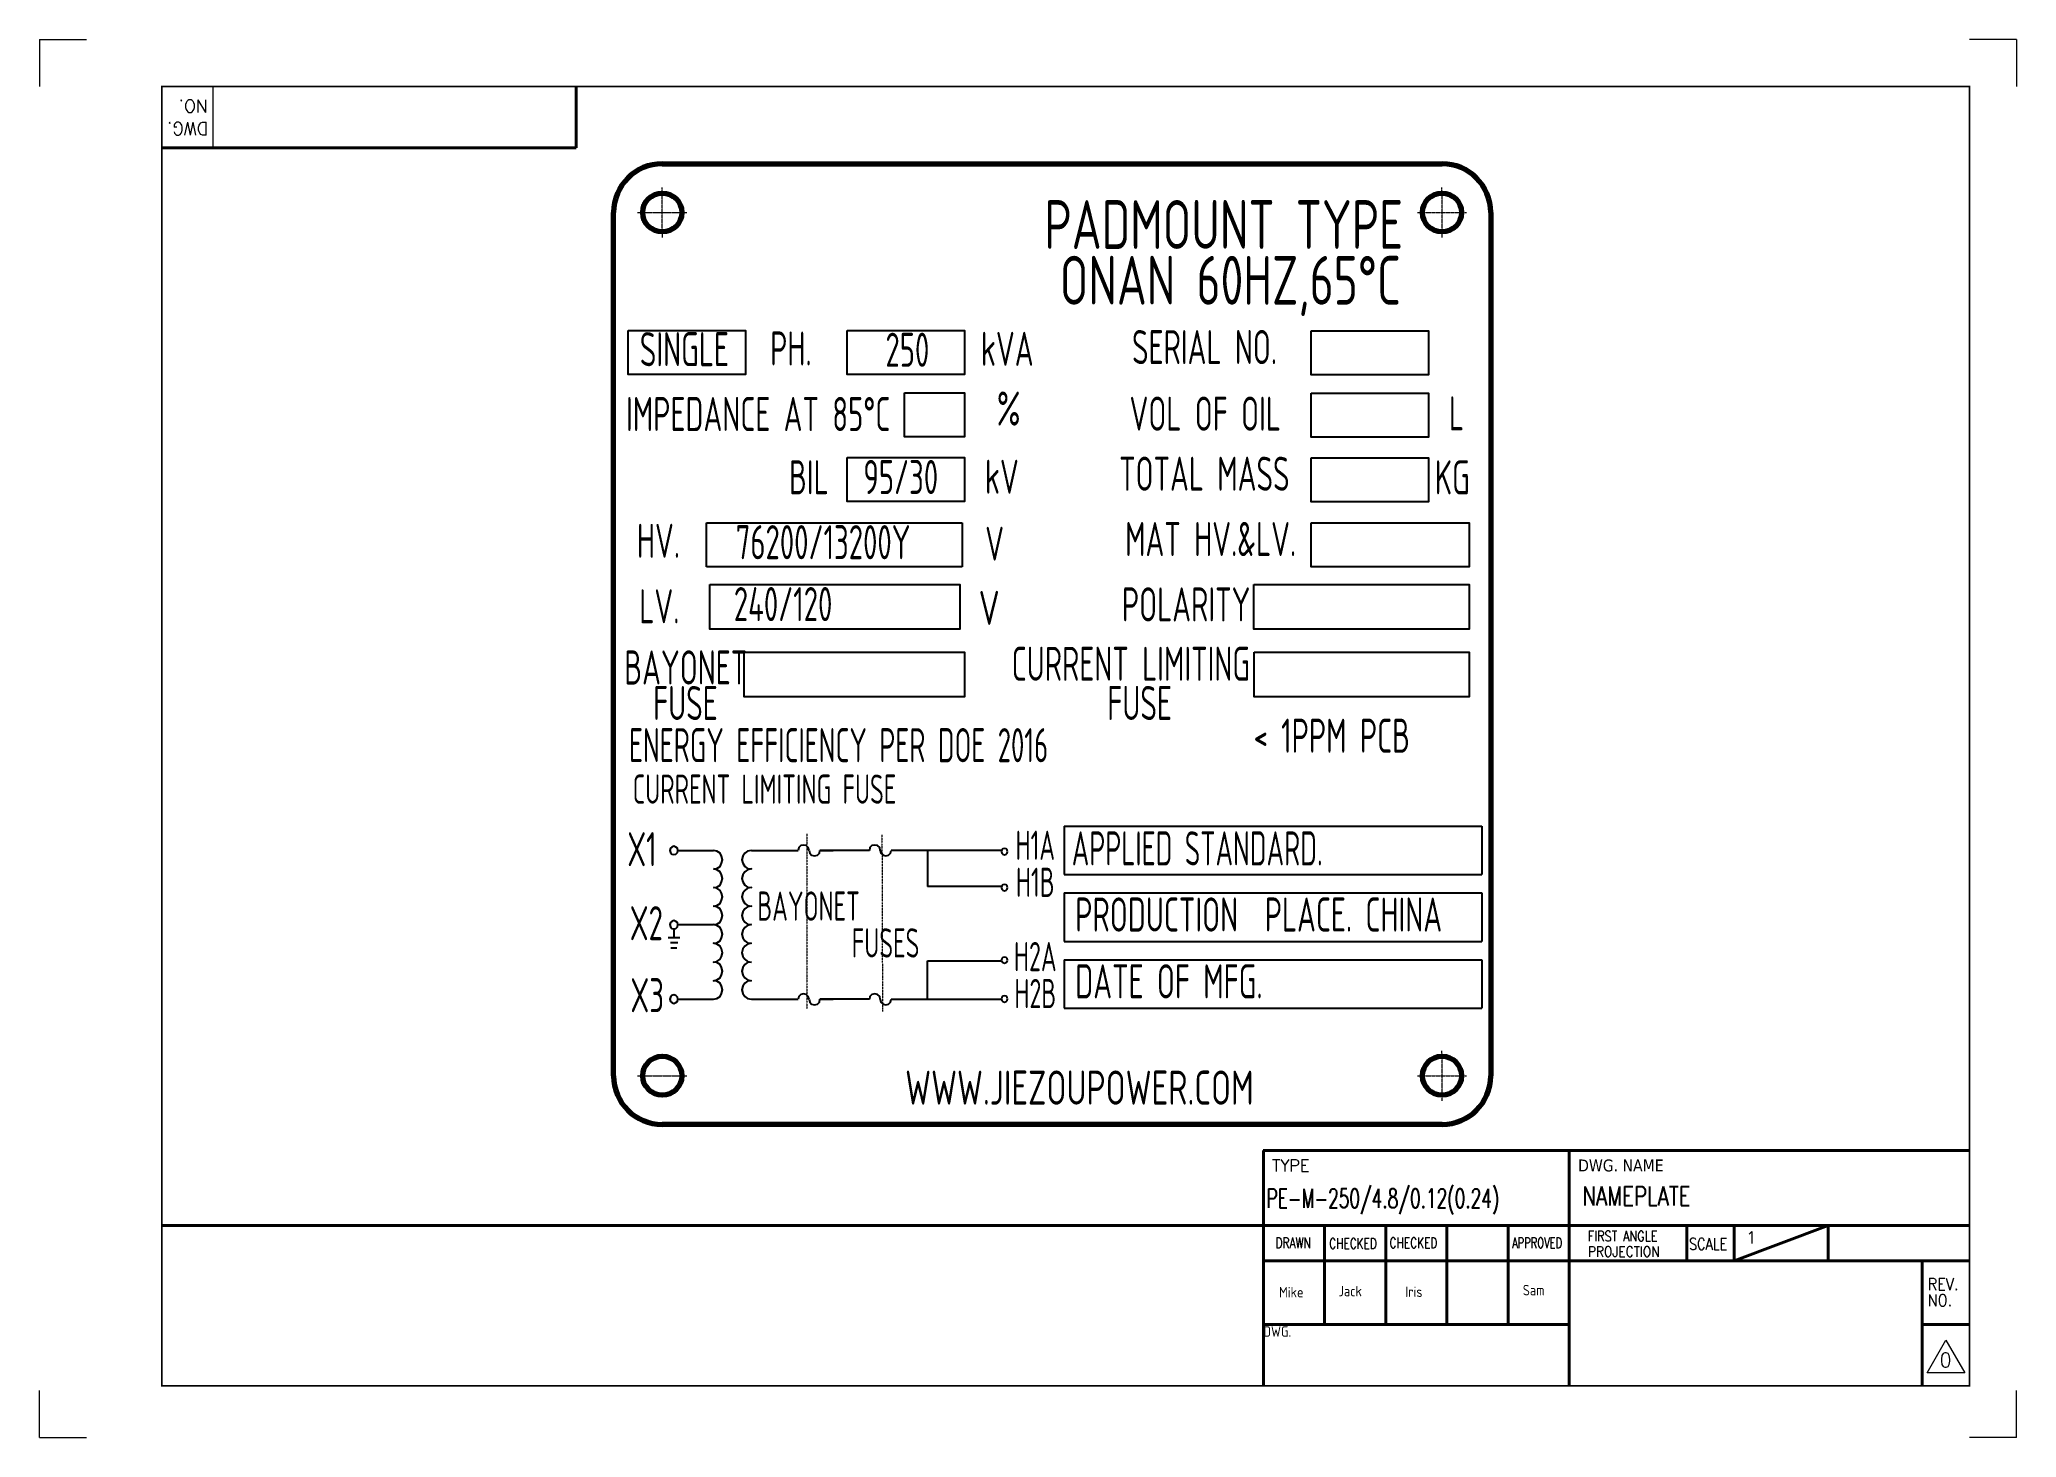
# Model space of a CAD drawing. Header units: millimetres. Extents: x 13152 to 35014, y -6229 to -226.
# Drawn here: x 32180 to 35014, y -4122 to -2117 of the extents above; entities that cross this region are included whole.
import ezdxf
from ezdxf.enums import TextEntityAlignment as Align

# ---------------------------------------------------------------- set-up
doc = ezdxf.new("R2010")
doc.units = ezdxf.units.MM
doc.header["$LTSCALE"] = 4
doc.linetypes.add('5 双点画线', pattern=[10.5, 6.25, -1.25, 0.25, -1.25, 0.25, -1.25])
doc.linetypes.add('ACAD_ISO10W100', pattern=[18, 12, -3, 0, -3])
for name, color, linetype in [('1', 12, 'Continuous'), ('2', 3, 'Continuous'), ('C00-00-00', 7, 'Continuous')]:
    doc.layers.add(name, color=color, linetype=linetype)
doc.layers.add('paper', color=254, linetype='Continuous', plot=False)
doc.layers.add('标注、文本', color=3, linetype='Continuous', lineweight=25)
doc.layers.add('铁心', color=3, linetype='Continuous', lineweight=0)
doc.styles.add('pdm', font='gbenor.shx', dxfattribs={"width": 0.8, "bigfont": 'gbhzfs.shx'})
doc.styles.add('ROMANS', font='romans.shx', dxfattribs={"bigfont": 'whgtxt.shx'})
doc.styles.get("Standard").update_dxf_attribs({"font": 'txt', "bigfont": 'gbcbig.shx'})
doc.styles.add('Tahoma_txtstyle_30.40_0_0', font='tahoma.ttf')

msp = doc.modelspace()

# ---------------------------------------------------------------- texts
at = {"layer": '1', "color": 4, "lineweight": 13}
for s, width, p in [('PE-M-250/4.8/0.12(0.24)', 0.65, (33938.96, -3792.65)), ('NAMEPLATE', 0.76, (34391.86, -3789.46))]:
    msp.add_text(s, height=27.36, dxfattribs=dict(at, width=width)).set_placement(p)
at = {"layer": '2', "lineweight": 13, "style": 'ROMANS'}
for s, p in [('NO.', (32421.21, -2203.77)), ('DWG.', (32421.86, -2236.09))]:
    msp.add_text(s, height=18.222, rotation=180, dxfattribs=at).set_placement(p)
for s, height, p in [('TYPE', 16.873, (33947.11, -3740.35)), ('1', 16.87, (34626.91, -3843.56))]:
    msp.add_text(s, height=height, dxfattribs=at).set_placement(p)
for s, height, width, p in [('FIRST ANGLE', 14.8479, 0.8, (34399.8, -3840.56)), ('DRAWN', 14.848, 0.75, (33952.06, -3850.23)), ('CHECKED', 14.848, 0.75, (34028.67, -3851.17)), ('CHECKED', 14.848, 0.75, (34115.21, -3850.23)), ('APPROVED', 14.848, 0.7, (34291.12, -3850.23)), ('PROJECTION', 14.848, 0.86, (34399.8, -3862.82)), ('SCALE', 16.873, 0.8, (34544.87, -3852.8)), ('REV.', 16.873, 0.9, (34887.02, -3910.54)), ('NO.', 16.873, 0.9, (34887.02, -3933.55))]:
    msp.add_text(s, height=height, dxfattribs=dict(at, width=width)).set_placement(p)
at = {"layer": '2', "color": 4, "lineweight": 13, "style": 'ROMANS'}
msp.add_text('0', height=20.25, dxfattribs=at).set_placement((34904.02, -4020.96))
at = {"layer": '标注、文本', "style": 'pdm'}
for s, height, width, p in [('PADMOUNT TYPE ', 69.8775, 0.8, (33892.74, -2382.65)), (' ONAN 60HZ,65°C', 69.8775, 0.8, (33871.89, -2462.63)), ('SINGLE', 48.914, 0.72, (33104.31, -2561.41)), ('PH.', 48.914, 0.72, (33257.04, -2560.36)), ('250', 48.914, 0.72, (33424.05, -2562.24)), ('kVA', 48.914, 0.72, (33567.24, -2560.82)), ('SERIAL NO.', 48.914, 0.72, (33850.12, -2558.4)), ('IMPEDANCE AT 85°C ', 48.9143, 0.72, (33219.67, -2654.39)), ('%%%', 48.914, 0.72, (33569.32, -2646.48)), ('VOL OF OIL', 48.914, 0.72, (33851.11, -2653.89)), ('L', 48.91, 0.72, (34211.38, -2653.44)), ('BIL', 48.914, 0.72, (33282.78, -2745.02)), ('95/30', 48.914, 0.72, (33414.6, -2744.72)), ('kV', 48.914, 0.72, (33559.53, -2744.22)), ('TOTAL MASS', 48.914, 0.72, (33849.84, -2739.97)), ('KG', 48.914, 0.72, (34205.41, -2745.25)), ('HV.', 48.914, 0.72, (33067.13, -2836.09)), ('76200/13200Y', 48.9143, 0.72, (33303.27, -2838.14)), ('V', 48.91, 0.72, (33549.14, -2840.33)), ('MAT HV.&LV.', 48.9143, 0.72, (33858.85, -2833.65)), ('LV.', 48.914, 0.72, (33068.43, -2930.05)), ('240/120', 48.914, 0.72, (33245.87, -2926.93)), ('V', 48.91, 0.8, (33541.36, -2932.29)), ('POLARITY', 48.914, 0.72, (33823.78, -2927.35)), ('BAYONET', 48.914, 0.72, (33106.3, -3017.79)), ('CURRENT LIMITING', 48.9143, 0.72, (33744.55, -3012.48)), ('FUSE', 48.914, 0.72, (33105.87, -3068.76)), ('FUSE', 48.914, 0.72, (33757.06, -3068.76)), ('ENERGY EFFICIENCY PER DOE 2016', 48.9143, 0.67, (33325.47, -3129.22)), ('< 1PPM PCB', 48.914, 0.72, (34032.6, -3115.65)), ('CURRENT LIMITING FUSE', 41.9265, 0.7, (33219.18, -3192.27)), ('X1', 48.914, 0.72, (33043.52, -3278.34)), ('H1A', 41.927, 0.7, (33607.46, -3272.75)), ('H1B', 41.927, 0.7, (33607.46, -3325.77)), ('X2', 48.914, 0.72, (33049.74, -3384.48)), ('H2A', 41.927, 0.7, (33607.46, -3432.32)), ('X3', 48.914, 0.72, (33051.01, -3487.74)), ('H2B', 41.927, 0.7, (33607.46, -3485.34)), ('WWW.JIEZOUPOWER.COM ', 48.9143, 0.8, (33681.37, -3620.25))]:
    msp.add_text(s, height=height, dxfattribs=dict(at, width=width)).set_placement(p, align=Align.MIDDLE_CENTER)
for s, width, p in [('APPLIED STANDARD.', 0.67, (33659.77, -3277.2)), ('PRODUCTION  PLACE. CHINA', 0.72, (33664.76, -3372.08)), ('DATE OF MFG.', 0.72, (33664.76, -3467.86))]:
    msp.add_text(s, height=48.9143, dxfattribs=dict(at, width=width)).set_placement(p, align=Align.MIDDLE_LEFT)
at = {"layer": '标注、文本', "style": 'pdm', "width": 0.7}
for s, p in [('BAYONET', (33355.87, -3380.92)), ('FUSES', (33441.28, -3433.74))]:
    msp.add_text(s, height=41.927, dxfattribs=at).set_placement(p, align=Align.RIGHT)
at = {"layer": '标注、文本', "style": 'pdm'}
for s, p in [('Mike', (33956.98, -3921.04)), ('Jack', (34042.26, -3919.45)), ('Iris', (34138.06, -3920.42)), ('Sam', (34306.51, -3918.11)), ('DWG.', (33934.48, -3977.41))]:
    msp.add_text(s, height=15, dxfattribs=at).set_placement(p)
at = {"layer": '铁心', "lineweight": 13, "style": 'Tahoma_txtstyle_30.40_0_0'}
msp.add_text('DWG. NAME', height=17.047, dxfattribs=at).set_placement((34385.8, -3740.35))

# ---------------------------------------------------------------- linework, layer by layer
at = {"layer": '1', "color": 0, "lineweight": 40}
for p, q in [((32949.12, -2184.9), (32949.12, -2272.64)), ((32355.21, -2272.64), (32949.12, -2272.64)), ((33934.44, -3710.18), (34463.72, -3710.18)), ((33934.48, -3710.18), (34946.83, -3710.18)), ((33934.48, -3710.18), (33934.48, -4047.63)), ((34373.16, -3710.18), (34373.16, -4047.63)), ((32355.21, -3818.16), (34946.83, -3818.16)), ((34022.21, -3818.16), (34022.21, -3959.68)), ((34109.95, -3818.16), (34109.95, -3959.68)), ((34197.69, -3818.16), (34197.69, -3959.68)), ((34285.43, -3818.16), (34285.43, -3959.68)), ((34541.89, -3818.16), (34541.89, -3868.78)), ((34744.36, -3818.16), (34609.38, -3868.78)), ((34609.38, -3818.16), (34609.38, -3868.78)), ((34744.36, -3818.16), (34744.36, -3868.78)), ((33934.48, -3868.78), (34373.16, -3868.78)), ((34373.16, -3868.78), (34946.83, -3868.78)), ((34879.34, -3868.78), (34879.34, -4047.63)), ((33934.48, -3959.68), (34373.16, -3959.68)), ((33934.48, -4047.41), (33934.48, -3959.68)), ((34879.34, -3959.68), (34946.83, -3959.68))]:
    msp.add_line(p, q, dxfattribs=at)
at = {"layer": '1', "color": 0, "lineweight": 40, "const_width": 2.36}
msp.add_lwpolyline([(32355.21, -4047.63), (34946.83, -4047.63), (34946.83, -2184.9), (32355.21, -2184.9), (32355.21, -4047.63)], dxfattribs=at)
at = {"layer": '2', "lineweight": 13}
for p, q in [((32428.09, -2184.9), (32428.09, -2272.64)), ((34886.09, -4029.06), (34913.09, -3982.3)), ((34913.09, -3982.3), (34940.08, -4029.06)), ((34940.08, -4029.06), (34886.09, -4029.06))]:
    msp.add_line(p, q, dxfattribs=at)
at = {"layer": 'C00-00-00', "lineweight": 25}
for p, q in [((33135.86, -2810.19), (33502.51, -2810.19)), ((33135.86, -2873.5), (33135.86, -2810.19)), ((33502.51, -2810.19), (33502.51, -2873.5)), ((33502.51, -2873.5), (33135.86, -2873.5)), ((33648.67, -3245.21), (34247.85, -3245.21)), ((33648.67, -3245.21), (33648.67, -3314.7)), ((34247.85, -3245.21), (34247.85, -3314.7)), ((33648.67, -3314.7), (34247.85, -3314.7)), ((33648.67, -3341), (34247.85, -3341)), ((33648.67, -3341), (33648.67, -3410.49)), ((34247.85, -3341), (34247.85, -3410.49)), ((33648.67, -3410.49), (34247.85, -3410.49)), ((33648.67, -3436.78), (34247.85, -3436.78)), ((33648.67, -3436.78), (33648.67, -3506.27)), ((34247.85, -3436.78), (34247.85, -3506.27)), ((33648.67, -3506.27), (34247.85, -3506.27))]:
    msp.add_line(p, q, dxfattribs=at)
for points in [[(33023.77, -2534.49), (33191.8, -2534.49), (33191.8, -2597.8), (33023.77, -2597.8)], [(33337.93, -2534.49), (33505.95, -2534.49), (33505.95, -2597.8), (33337.93, -2597.8)], [(34003.12, -2534.94), (34171.15, -2534.94), (34171.15, -2598.25), (34003.12, -2598.25)], [(33420.17, -2623.83), (33505.95, -2623.83), (33505.95, -2687.13), (33420.17, -2687.13)], [(34003.12, -2624.28), (34171.15, -2624.28), (34171.15, -2687.58), (34003.12, -2687.58)], [(33337.93, -2716.71), (33505.95, -2716.71), (33505.95, -2780.02), (33337.93, -2780.02)], [(34003.12, -2717.17), (34171.15, -2717.17), (34171.15, -2780.47), (34003.12, -2780.47)], [(34003.12, -2810.19), (34229.51, -2810.19), (34229.51, -2873.5), (34003.12, -2873.5)], [(33140.61, -2898.94), (33499.29, -2898.94), (33499.29, -2962.83), (33140.61, -2962.83)], [(33920.6, -2898.94), (34229.51, -2898.94), (34229.51, -2962.83), (33920.6, -2962.83)], [(33190.02, -2995.96), (33505.95, -2995.96), (33505.95, -3059.86), (33190.02, -3059.86)], [(33921.08, -2995.96), (34229.51, -2995.96), (34229.51, -3059.86), (33921.08, -3059.86)]]:
    msp.add_lwpolyline(points, close=True, dxfattribs=at)
at = {"layer": 'paper', "lineweight": 13}
for p, q in [((32179.73, -2117.41), (32179.73, -2184.9)), ((32179.73, -2117.41), (32247.22, -2117.41)), ((35014.32, -2117.41), (34946.83, -2117.41)), ((35014.32, -2117.41), (35014.32, -2184.9)), ((32179.73, -4121.87), (32179.73, -4054.38)), ((35014.32, -4121.87), (35014.32, -4054.38)), ((32179.73, -4121.87), (32247.22, -4121.87)), ((35014.32, -4121.87), (34946.83, -4121.87))]:
    msp.add_line(p, q, dxfattribs=at)
at = {"layer": '标注、文本', "color": 0, "linetype": 'ByBlock', "lineweight": 70}
for p, q in [((33072.65, -2295.55), (34190.69, -2295.55)), ((33002.78, -3603.22), (33002.78, -2365.42)), ((34260.57, -2365.42), (34260.57, -3603.22)), ((34190.69, -3673.1), (33072.65, -3673.1))]:
    msp.add_line(p, q, dxfattribs=at)
at = {"layer": '标注、文本', "color": 1, "linetype": 'ACAD_ISO10W100', "lineweight": 13, "ltscale": 0.02}
for p, q in [((33072.74, -2401.42), (33072.57, -2329.42)), ((34190.78, -2401.42), (34190.61, -2329.42)), ((33037.35, -2365.51), (33107.96, -2365.34)), ((34155.39, -2365.51), (34226, -2365.34)), ((34190.78, -3639.22), (34190.61, -3567.22)), ((33037.35, -3603.3), (33107.96, -3603.13)), ((34155.39, -3603.3), (34226, -3603.13))]:
    msp.add_line(p, q, dxfattribs=at)
at = {"layer": '标注、文本'}
for p, q in [((34259.91, -2924.68), (34259.91, -3204.19)), ((33452.89, -3280.05), (33452.89, -3331.71))]:
    msp.add_line(p, q, dxfattribs=at)
at = {"layer": '标注、文本', "color": 6, "linetype": '5 双点画线', "lineweight": 13, "ltscale": 0.1}
for p, q in [((33279.91, -3256.51), (33280.11, -3507.64)), ((33387.61, -3257.96), (33388.37, -3511.31))]:
    msp.add_line(p, q, dxfattribs=at)
at = {"layer": '标注、文本', "ltscale": 85.747681}
for p, q in [((33452.82, -3493.62), (33452.82, -3438.27)), ((33452.82, -3438.27), (33559.14, -3438.27)), ((33400.95, -3493.62), (33559.07, -3493.62))]:
    msp.add_line(p, q, dxfattribs=at)
at = {"layer": '标注、文本'}
for points in [[(33095.07, -3280.05), (33094.48, -3277.09), (33092.11, -3275.31), (33089.15, -3274.13), (33086.2, -3275.31), (33084.42, -3277.09), (33083.24, -3280.05), (33084.42, -3283), (33086.2, -3285.37), (33089.15, -3285.96), (33092.11, -3285.37), (33094.48, -3283)], [(33567.71, -3281.81), (33567.27, -3279.59), (33565.49, -3277.81), (33563.27, -3277.37), (33561.05, -3277.81), (33559.72, -3279.59), (33558.83, -3281.81), (33559.72, -3284.03), (33561.05, -3285.36), (33563.27, -3286.25), (33565.49, -3285.36), (33567.27, -3284.03)], [(33567.71, -3333.48), (33567.27, -3331.26), (33565.49, -3329.48), (33563.27, -3329.04), (33561.05, -3329.48), (33559.72, -3331.26), (33558.83, -3333.48), (33559.72, -3335.69), (33561.05, -3337.03), (33563.27, -3337.91), (33565.49, -3337.03), (33567.27, -3335.69)], [(33095.07, -3386.54), (33094.48, -3383.58), (33092.11, -3381.81), (33089.15, -3380.62), (33086.2, -3381.81), (33084.42, -3383.58), (33083.24, -3386.54), (33084.42, -3389.5), (33086.2, -3391.86), (33089.15, -3392.45), (33092.11, -3391.86), (33094.48, -3389.5)], [(33567.71, -3437.5), (33567.27, -3435.28), (33565.49, -3433.5), (33563.27, -3433.06), (33561.05, -3433.5), (33559.72, -3435.28), (33558.83, -3437.5), (33559.72, -3439.72), (33561.05, -3441.05), (33563.27, -3441.93), (33565.49, -3441.05), (33567.27, -3439.72)], [(33095.07, -3493.62), (33094.48, -3490.67), (33092.11, -3488.3), (33089.15, -3487.12), (33086.2, -3488.3), (33084.42, -3490.67), (33083.24, -3493.62), (33084.42, -3496.58), (33086.2, -3498.36), (33089.15, -3499.54), (33092.11, -3498.36), (33094.48, -3496.58)], [(33567.71, -3493.05), (33567.27, -3490.83), (33565.49, -3489.05), (33563.27, -3488.61), (33561.05, -3489.05), (33559.72, -3490.83), (33558.83, -3493.05), (33559.72, -3495.27), (33561.05, -3496.6), (33563.27, -3497.48), (33565.49, -3496.6), (33567.27, -3495.27)]]:
    msp.add_lwpolyline(points, close=True, dxfattribs=at)
for points in [[(33095.07, -3280.05), (33145.95, -3280.05)], [(33145.95, -3306.67), (33150.68, -3306.08), (33155.42, -3303.12), (33157.78, -3298.39), (33158.97, -3293.65), (33157.78, -3288.33), (33155.42, -3284.19), (33150.68, -3281.23), (33145.95, -3280.05)], [(33200.38, -3280.05), (33195.06, -3281.23), (33190.91, -3284.19), (33187.96, -3288.33), (33186.77, -3293.65), (33187.96, -3298.39), (33190.91, -3303.12), (33195.06, -3306.08), (33200.38, -3306.67), (33195.06, -3307.85), (33190.91, -3310.81), (33187.96, -3314.95), (33186.77, -3320.28), (33187.96, -3325.01), (33190.91, -3329.74), (33195.06, -3332.7), (33200.38, -3333.29), (33195.06, -3334.48), (33190.91, -3337.43), (33187.96, -3341.57), (33186.77, -3346.9), (33187.96, -3351.63), (33190.91, -3356.37), (33195.06, -3359.32), (33200.38, -3359.92), (33195.06, -3361.1), (33190.91, -3364.06), (33187.96, -3368.2), (33186.77, -3373.52), (33187.96, -3378.85), (33190.91, -3382.99), (33195.06, -3385.95), (33200.38, -3386.54)], [(33200.38, -3280.05), (33267.25, -3280.05)], [(33283.22, -3280.05), (33282.04, -3275.9), (33279.08, -3272.95), (33274.94, -3272.35), (33271.39, -3272.95), (33268.43, -3275.9), (33267.25, -3280.05)], [(33283.22, -3280.05), (33284.4, -3284.19), (33286.77, -3287.14), (33290.91, -3287.74), (33295.05, -3287.14), (33298.01, -3284.19), (33298.6, -3280.05)], [(33298.6, -3280.05), (33317.52, -3280.05)], [(33369.6, -3280.05), (33298.6, -3280.05)], [(33384.98, -3280.05), (33384.39, -3275.9), (33381.43, -3272.95), (33377.29, -3272.35), (33373.15, -3272.95), (33370.19, -3275.9), (33369.6, -3280.05)], [(33384.98, -3280.05), (33386.16, -3284.19), (33389.12, -3287.14), (33393.26, -3287.74), (33396.81, -3287.14), (33399.77, -3284.19), (33400.95, -3280.05)], [(33559.68, -3280.05), (33400.95, -3280.05)], [(33145.95, -3333.29), (33150.68, -3332.7), (33155.42, -3329.74), (33157.78, -3325.01), (33158.97, -3320.28), (33157.78, -3314.95), (33155.42, -3310.81), (33150.68, -3307.85), (33145.95, -3306.67)], [(33145.95, -3359.92), (33150.68, -3359.32), (33155.42, -3356.37), (33157.78, -3351.63), (33158.97, -3346.9), (33157.78, -3341.57), (33155.42, -3337.43), (33150.68, -3334.48), (33145.95, -3333.29)], [(33559.68, -3331.71), (33452.89, -3331.71)], [(33145.95, -3386.54), (33150.68, -3385.95), (33155.42, -3382.99), (33157.78, -3378.85), (33158.97, -3373.52), (33157.78, -3368.2), (33155.42, -3364.06), (33150.68, -3361.1), (33145.95, -3359.92)], [(33089.15, -3392.46), (33089.15, -3404.88)], [(33095.07, -3386.54), (33145.95, -3386.54)], [(33145.95, -3493.62), (33150.68, -3492.44), (33155.42, -3489.48), (33157.78, -3485.34), (33158.97, -3480.02), (33157.78, -3474.69), (33155.42, -3470.55), (33150.68, -3467.59), (33145.95, -3467), (33150.68, -3465.82), (33155.42, -3462.86), (33157.78, -3458.72), (33158.97, -3453.39), (33157.78, -3448.07), (33155.42, -3443.93), (33150.68, -3440.97), (33145.95, -3440.38), (33150.68, -3439.19), (33155.42, -3436.24), (33157.78, -3432.09), (33158.97, -3426.77), (33157.78, -3421.44), (33155.42, -3417.3), (33150.68, -3414.35), (33145.95, -3413.16), (33150.68, -3412.57), (33155.42, -3409.61), (33157.78, -3405.47), (33158.97, -3400.15), (33157.78, -3394.82), (33155.42, -3390.68), (33150.68, -3387.72), (33145.95, -3386.54)], [(33200.38, -3386.54), (33195.06, -3387.72), (33190.91, -3390.68), (33187.96, -3394.82), (33186.77, -3400.15), (33187.96, -3405.47), (33190.91, -3409.61), (33195.06, -3412.57), (33200.38, -3413.16)], [(33080.87, -3404.88), (33098.03, -3404.88)], [(33084.42, -3411.98), (33095.07, -3411.98)], [(33085.01, -3419.67), (33093.3, -3419.67)], [(33200.38, -3413.16), (33195.06, -3414.35), (33190.91, -3417.3), (33187.96, -3421.44), (33186.77, -3426.77), (33187.96, -3432.09), (33190.91, -3436.24), (33195.06, -3439.19), (33200.38, -3440.38)], [(33200.38, -3440.38), (33195.06, -3440.97), (33190.91, -3443.93), (33187.96, -3448.07), (33186.77, -3453.39), (33187.96, -3458.72), (33190.91, -3462.86), (33195.06, -3465.82), (33200.38, -3467)], [(33200.38, -3467), (33195.06, -3467.59), (33190.91, -3470.55), (33187.96, -3474.69), (33186.77, -3480.02), (33187.96, -3485.34), (33190.91, -3489.48), (33195.06, -3492.44), (33200.38, -3493.62)], [(33283.22, -3493.62), (33282.04, -3489.48), (33279.08, -3486.52), (33274.94, -3485.93), (33271.39, -3486.52), (33268.43, -3489.48), (33267.25, -3493.62)], [(33384.98, -3493.62), (33384.39, -3489.48), (33381.43, -3486.52), (33377.29, -3485.93), (33373.15, -3486.52), (33370.19, -3489.48), (33369.6, -3493.62)], [(33095.07, -3493.62), (33145.95, -3493.62)], [(33200.38, -3493.62), (33267.25, -3493.62)], [(33283.22, -3493.62), (33284.4, -3497.77), (33286.77, -3500.72), (33290.91, -3501.31), (33295.05, -3500.72), (33298.01, -3497.77), (33298.6, -3493.62)], [(33298.6, -3493.62), (33317.52, -3493.62)], [(33369.6, -3493.62), (33298.6, -3493.62)], [(33384.98, -3493.62), (33386.16, -3497.77), (33389.12, -3500.72), (33393.26, -3501.31), (33396.81, -3500.72), (33399.77, -3497.77), (33400.95, -3493.62)]]:
    msp.add_lwpolyline(points, dxfattribs=at)
at = {"layer": '标注、文本', "color": 0, "linetype": 'ByBlock', "lineweight": 70}
for centre in [(33072.65, -2365.42), (34190.69, -2365.42), (33072.65, -3603.22), (34190.69, -3603.22)]:
    msp.add_circle(centre, 27.95, dxfattribs=at)
for centre, start, end in [((33072.65, -2365.42), 90, 180), ((34190.69, -2365.42), 0, 90), ((33072.65, -3603.22), 180, 270), ((34190.69, -3603.22), 270, 0)]:
    msp.add_arc(centre, 69.88, start, end, dxfattribs=at)
at = {"layer": '铁心', "lineweight": 13}
msp.add_lwpolyline([(34946.83, -2569.32), (34946.83, -2626.97)], dxfattribs=at)

msp.set_redraw_order([(e.dxf.handle, doc.entitydb.next_handle()) for e in msp.query("TEXT MTEXT ATTDEF DIMENSION ARC_DIMENSION")])  # texts and dimensions are drawn at this point

doc.saveas('drawing.dxf')
